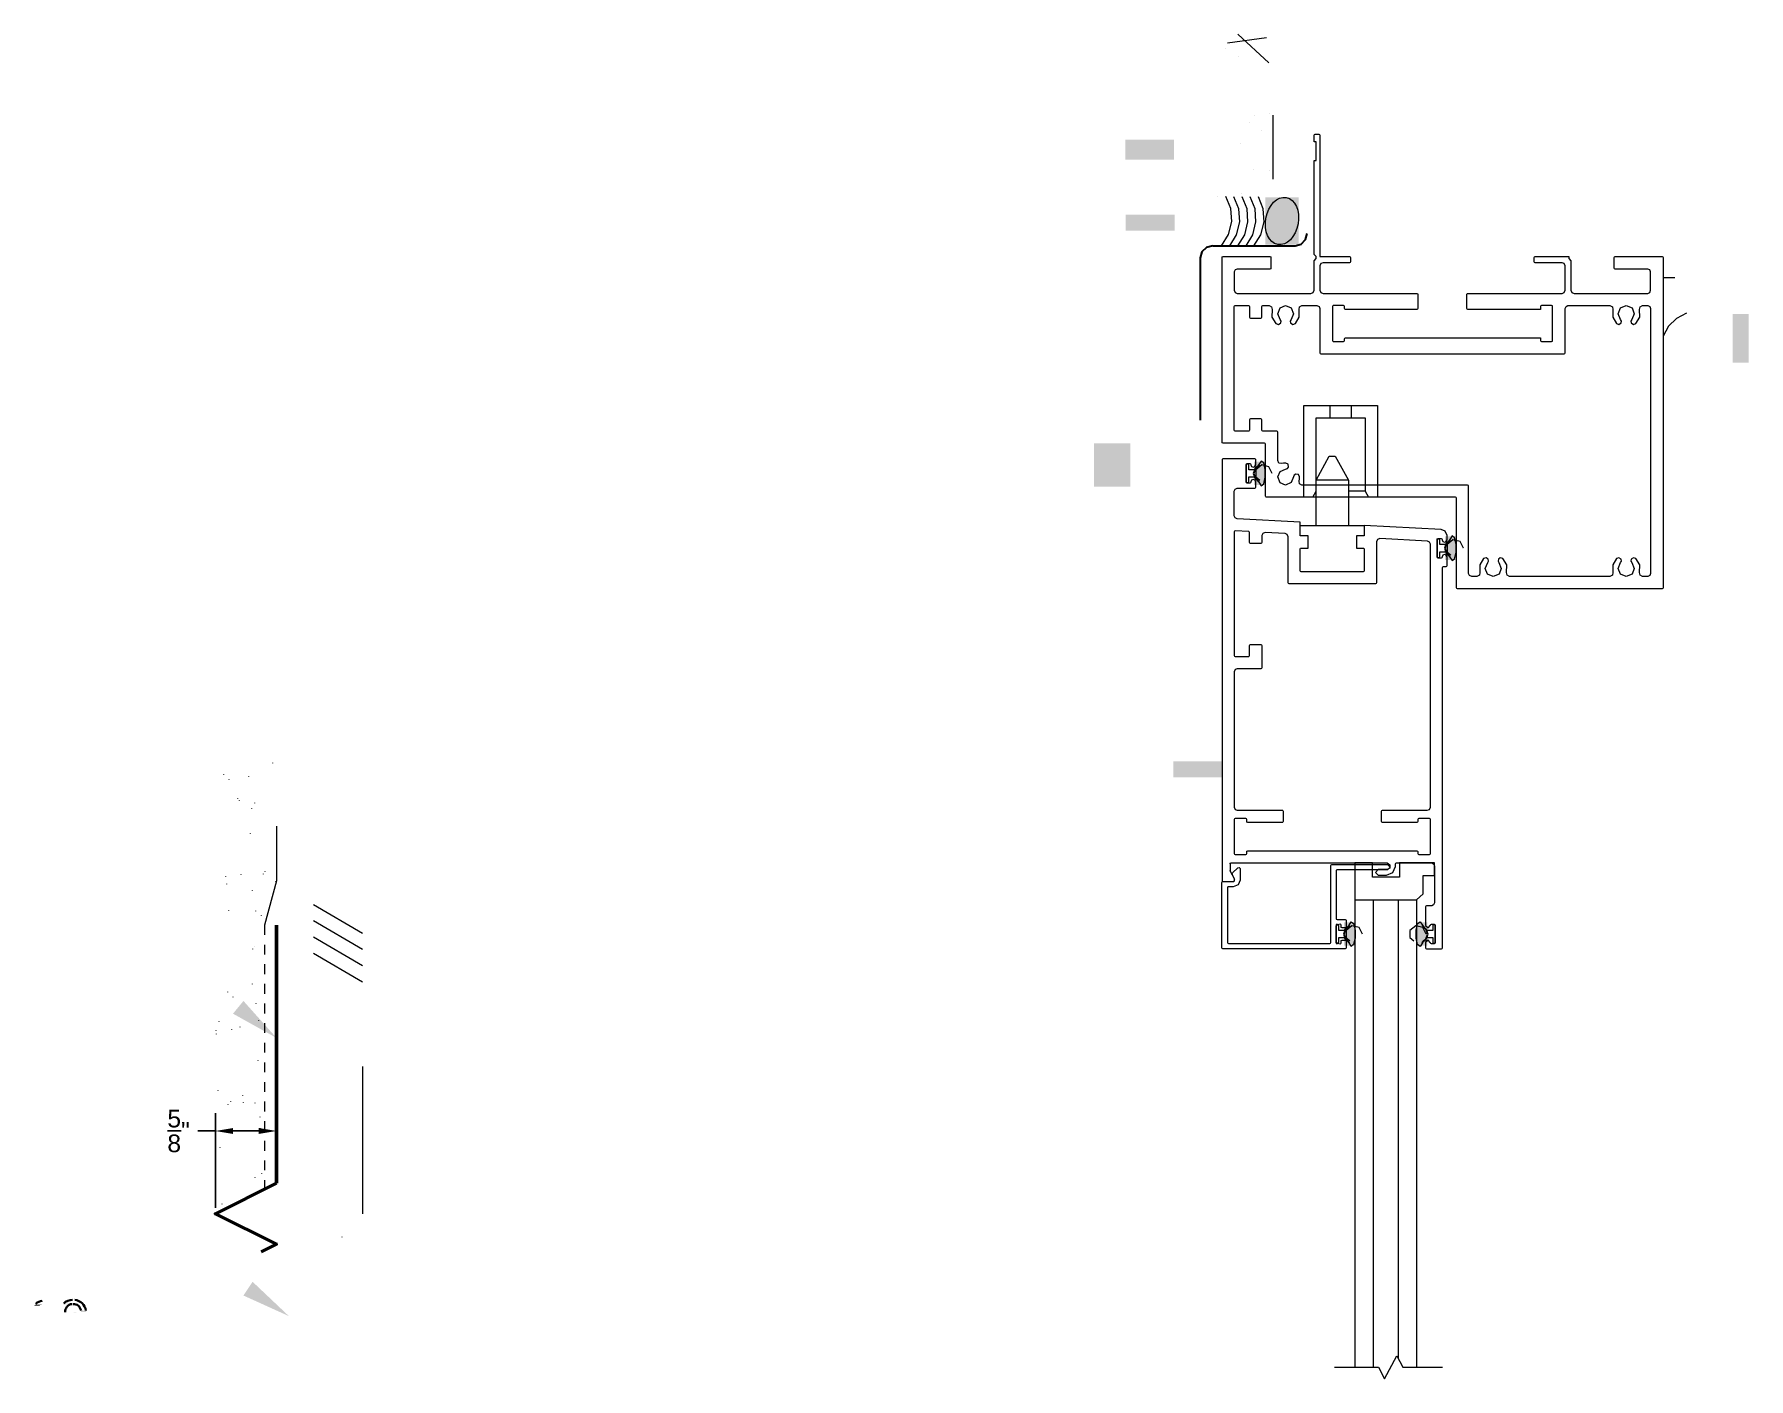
# Model space of a CAD drawing. Header units: inches. Extents: x -232 to -144.6, y 154.9 to 200.7.
# Drawn here: x -162.1 to -144.61, y 176.61 to 190.31 of the extents above; entities that cross this region are included whole.
import ezdxf

# ---------------------------------------------------------------- set-up
doc = ezdxf.new("R2010")
doc.units = ezdxf.units.IN
doc.header["$MEASUREMENT"] = 0
doc.linetypes.add('PDF_IMPORT', pattern=[1, 0.8, -0.2])
for name, color, linetype in [('PDF4_Geometry', 7, 'Continuous'), ('PDF4_Solid Fills', 7, 'Continuous'), ('PDF6_Geometry', 7, 'Continuous'), ('PDF6_Solid Fills', 7, 'Continuous')]:
    doc.layers.add(name, color=color, linetype=linetype)
doc.styles.get("Standard").update_dxf_attribs({"font": 'arial.ttf'})
doc.dimstyles.get("Standard").update_dxf_attribs({"dimtxt": 0.18, "dimasz": 0.18, "dimexe": 0.18, "dimexo": 0.0625, "dimgap": 0.09, "dimtad": 0, "dimtih": 1, "dimtoh": 1, "dimdec": 4, "dimzin": 0, "dimdsep": 46, "dimlunit": 4, "dimtxsty": 'Standard', "dimcen": 0.09, "dimadec": 0, "dimazin": 0, "dimtfac": 1, "dimtdec": 4, "dimtofl": 0, "dimtmove": 0, "dimatfit": 3, "dimfxl": 0, "dimtolj": 1, "dimtzin": 0, "dimarcsym": 0})

msp = doc.modelspace()

# ---------------------------------------------------------------- blocks, each defined once
blk = doc.blocks.new('*D6')
at = {"color": 0, "lineweight": -2}
for p, q in [((-160.253, 178.351), (-160.253, 179.313)), ((-159.63, 178.665), (-159.63, 179.313)), ((-160.253, 179.133), (-160.433, 179.133)), ((-159.81, 179.133), (-160.073, 179.133))]:
    blk.add_line(p, q, dxfattribs=at)
at = {"color": 0}
for points in [[(-160.073, 179.163), (-160.073, 179.103), (-160.253, 179.133)], [(-159.81, 179.163), (-159.81, 179.103), (-159.63, 179.133)]]:
    blk.add_solid(points, dxfattribs=at)
at = {"layer": 'Defpoints', "color": 0}
for p in [(-160.253, 179.133), (-159.63, 178.602), (-160.253, 178.289)]:
    blk.add_point(p, dxfattribs=at)
at = {"color": 0, "insert": (-160.628, 179.133), "char_height": 0.18, "attachment_point": 5}
blk.add_mtext('\\A1;{\\H1x;\\S5/8;}"', dxfattribs=at)

# ---------------------------------------------------------------- dimensions: what is measured, and where the dimension line sits
dim = msp.add_linear_dim(base=(-160.25322, 179.13299), p1=(-159.62988, 178.60217), p2=(-160.25322, 178.28883), dimstyle='Standard')
dim.commit()
dim.dimension.update_dxf_attribs({"geometry": '*D6', "text_midpoint": (-160.62764, 179.13299)})

# ---------------------------------------------------------------- hatches: boundary and pattern name
at = {"layer": 'PDF4_Solid Fills'}
msp.add_hatch(color=256, dxfattribs=at).paths.add_polyline_path([(-162.09322, 177.36217), (-162.09988, 177.35217), (-162.04655, 177.35217), (-162.03988, 177.35883), (-162.02988, 177.35883), (-162.01655, 177.36217)])
h = msp.add_hatch(color=256, dxfattribs=at)
h.paths.add_polyline_path([(-161.70655, 177.41217), (-161.70988, 177.41217)], flags=0)
h.paths.add_polyline_path([(-161.79988, 177.3755), (-161.80655, 177.3655), (-161.70655, 177.36883)], flags=0)
h.paths.add_polyline_path([(-161.62322, 177.30217), (-161.62322, 177.28883), (-161.78655, 177.28217), (-161.56988, 177.28883), (-161.57322, 177.30217)], flags=0)
h.paths.add_polyline_path([(-161.68655, 177.41217), (-161.69655, 177.41217)], flags=0)
at = {"layer": 'PDF6_Solid Fills'}
for points in [[(-150.97062, 189.24078), (-150.97062, 189.03745), (-150.47395, 189.03745), (-150.47395, 189.24078)], [(-149.54395, 188.65078), (-149.54395, 188.17078), (-149.20395, 188.17078), (-149.20395, 188.65078)], [(-150.96728, 188.47411), (-150.96728, 188.31078), (-150.46728, 188.31078), (-150.46728, 188.47411)], [(-144.77728, 187.46411), (-144.77728, 186.96745), (-144.61395, 186.96745), (-144.61395, 187.46411)], [(-151.29062, 186.14411), (-151.29062, 185.70078), (-150.92062, 185.70078), (-150.92062, 186.14411)], [(-149.66062, 185.95745), (-149.66062, 185.71745), (-149.54728, 185.71745), (-149.54728, 185.95745)], [(-147.71062, 185.19411), (-147.71062, 184.95411), (-147.60062, 184.95411), (-147.60062, 185.19411)], [(-150.48395, 182.90078), (-150.48395, 182.73745), (-149.98395, 182.73745), (-149.98395, 182.90078)], [(-148.74062, 181.26078), (-148.74062, 181.02078), (-148.63062, 181.02078), (-148.63062, 181.26078)], [(-148.00395, 181.26078), (-148.00395, 181.02078), (-147.89062, 181.02078), (-147.89062, 181.26078)]]:
    msp.add_hatch(color=256, dxfattribs=at).paths.add_polyline_path(points)

# ---------------------------------------------------------------- linework, layer by layer
at = {"layer": 'PDF4_Geometry', "lineweight": 9}
for points in [[(-160.16655, 182.7655), (-160.16655, 182.76883)], [(-159.91322, 182.74217), (-159.91322, 182.7455)], [(-159.66655, 182.88217), (-159.66655, 182.8855)], [(-160.11322, 182.7155), (-160.11322, 182.71883)], [(-160.02322, 182.51883), (-160.02322, 182.52217)], [(-160.00655, 182.50217), (-160.00655, 182.5055)], [(-159.87988, 182.42217), (-159.87988, 182.4255)], [(-159.84988, 182.4755), (-159.84988, 182.47883)], [(-159.89322, 182.1655), (-159.89322, 182.16883)], [(-160.14655, 181.7255), (-160.14655, 181.72883)], [(-159.98988, 181.7455), (-159.98988, 181.74883)], [(-159.76322, 181.75217), (-159.76322, 181.7555)], [(-159.74655, 181.77883), (-159.74655, 181.78217)], [(-160.13655, 181.64883), (-160.13655, 181.65217)], [(-159.87322, 181.5855), (-159.87322, 181.58883)], [(-159.63655, 181.67217), (-159.63655, 181.6755)], [(-160.11655, 181.37883), (-160.11655, 181.38217)], [(-159.83988, 181.3755), (-159.83988, 181.37883)], [(-158.75322, 181.1455), (-159.25322, 181.43883)], [(-159.78322, 181.3255), (-159.78322, 181.32883)], [(-158.75322, 180.98217), (-159.25322, 181.2755)], [(-159.86988, 180.9855), (-159.86988, 180.98883)], [(-159.85322, 181.00883), (-159.85322, 181.01217)], [(-158.75322, 180.8155), (-159.25322, 181.10883)], [(-158.75322, 180.64883), (-159.25322, 180.94217)], [(-159.87322, 180.62883), (-159.87322, 180.63217)], [(-160.12655, 180.54883), (-160.12655, 180.55217)], [(-160.06988, 180.49883), (-160.06988, 180.50217)], [(-159.83655, 180.42883), (-159.83655, 180.43217)], [(-160.24322, 180.15883), (-160.24322, 180.16217)], [(-160.23988, 180.11883), (-160.23988, 180.12217)], [(-160.21322, 180.24883), (-160.21322, 180.25217)], [(-160.08655, 180.1655), (-160.08655, 180.16883)], [(-159.99988, 180.19217), (-159.99988, 180.1955)], [(-159.80988, 180.25883), (-159.80988, 180.26217)], [(-159.81655, 179.85217), (-159.81655, 179.8555)], [(-160.22322, 179.54217), (-160.22322, 179.5455)], [(-160.09655, 179.43217), (-160.09655, 179.4355)], [(-159.97322, 179.4955), (-159.97322, 179.49883)], [(-159.96655, 179.41883), (-159.96655, 179.42217)], [(-159.84655, 179.4155), (-159.84655, 179.41883)], [(-160.12322, 179.39883), (-160.12322, 179.40217)], [(-159.79655, 179.2755), (-159.79655, 179.27883)], [(-159.79655, 179.15883), (-159.79655, 179.16217)], [(-160.20322, 178.96217), (-160.20322, 178.9655)], [(-159.84655, 178.65883), (-159.84655, 178.66217)], [(-159.77988, 178.6955), (-159.77988, 178.69883)], [(-160.18322, 178.3855), (-160.18322, 178.38883)], [(-158.95988, 178.04883), (-158.95988, 178.05217)]]:
    msp.add_lwpolyline(points, dxfattribs=at)
at = {"layer": 'PDF4_Geometry', "lineweight": 15}
for points in [[(-159.62988, 182.24217), (-159.62988, 181.68217)], [(-159.62988, 181.68217), (-159.75322, 181.23217)], [(-158.75322, 179.78883), (-158.75322, 178.28883)]]:
    msp.add_lwpolyline(points, dxfattribs=at)
at = {"layer": 'PDF4_Geometry', "linetype": 'PDF_IMPORT', "lineweight": 15, "ltscale": 0.125}
msp.add_lwpolyline([(-159.75322, 181.23217), (-159.75322, 178.53883)], dxfattribs=at)
at = {"layer": 'PDF4_Geometry', "lineweight": 50}
for points in [[(-159.62988, 181.23217), (-159.62988, 178.60217)], [(-159.62988, 178.60217), (-160.25322, 178.28883), (-159.62988, 177.97883), (-159.78655, 177.90217)]]:
    msp.add_lwpolyline(points, dxfattribs=at)
at = {"layer": 'PDF4_Geometry', "lineweight": 35}
for points in [[(-162.01988, 177.40217), (-162.04466, 177.39511), (-162.06572, 177.39211), (-162.08322, 177.37217)], [(-161.70988, 177.41217), (-161.73949, 177.41117), (-161.7781, 177.39606), (-161.79988, 177.3755)], [(-161.78655, 177.2855), (-161.78777, 177.32533), (-161.75755, 177.3645), (-161.71655, 177.36883)], [(-161.70655, 177.36883), (-161.66255, 177.37106), (-161.63199, 177.34406), (-161.62322, 177.30217)], [(-161.57322, 177.30217), (-161.58294, 177.36317), (-161.62522, 177.40194), (-161.68655, 177.41217)]]:
    msp.add_open_spline(points, degree=3, dxfattribs=at)
at = {"layer": 'PDF4_Solid Fills', "lineweight": 35}
for points in [[(-159.96655, 180.45883), (-159.62988, 180.08217), (-160.07322, 180.32883)], [(-159.87322, 177.5955), (-159.50322, 177.2455), (-159.96655, 177.4555)]]:
    msp.add_solid(points, dxfattribs=at)
at = {"layer": 'PDF6_Geometry', "linetype": 'PDF_IMPORT', "lineweight": 9}
for points in [[(-149.93062, 190.22745), (-149.53062, 190.28078)], [(-149.82395, 190.31411), (-149.50728, 190.02411)]]:
    msp.add_lwpolyline(points, dxfattribs=at)
at = {"layer": 'PDF6_Geometry', "lineweight": 9}
for points in [[(-149.94728, 190.16745), (-149.94728, 190.16745)], [(-149.82062, 190.08411), (-149.82062, 190.08411)], [(-149.70728, 189.41411), (-149.70728, 189.41411)], [(-149.65395, 189.48745), (-149.65395, 189.48745)], [(-149.49728, 189.50745), (-149.49728, 189.50745)], [(-149.46728, 189.49078), (-149.46728, 188.83745)], [(-149.79395, 189.20078), (-149.79395, 189.20078)], [(-149.58062, 189.33411), (-149.58062, 189.33411)], [(-149.66728, 188.94078), (-149.66728, 188.94078)], [(-149.49728, 188.92745), (-149.49728, 188.92745)], [(-149.78395, 188.69411), (-149.78395, 188.69411)], [(-150.02728, 188.66411), (-150.02728, 188.66411)], [(-150.02728, 188.66411), (-150.02728, 188.66411)], [(-149.99062, 188.15745), (-149.92062, 188.27411), (-149.88728, 188.40411), (-149.89728, 188.53745), (-149.94728, 188.66078)], [(-149.90728, 188.15745), (-149.83728, 188.27078), (-149.80395, 188.40078), (-149.81395, 188.53411), (-149.86395, 188.65745)], [(-149.82395, 188.15745), (-149.75395, 188.27078), (-149.72395, 188.40078), (-149.73062, 188.53411), (-149.78062, 188.65745)], [(-149.74062, 188.15745), (-149.67062, 188.27078), (-149.64062, 188.40078), (-149.64728, 188.53411), (-149.69728, 188.65745)], [(-149.66062, 188.15745), (-149.59062, 188.27078), (-149.55728, 188.40078), (-149.56728, 188.53411), (-149.61395, 188.65745)], [(-145.36728, 187.83078), (-145.48728, 187.83078)], [(-145.24728, 187.47078), (-145.35062, 187.41745), (-145.43062, 187.33745), (-145.48728, 187.23745)], [(-149.47395, 185.83745), (-149.50728, 185.90411), (-149.58062, 185.92411), (-149.64062, 185.87411), (-149.64062, 185.80078), (-149.60062, 185.76745)], [(-147.52395, 185.07411), (-147.55728, 185.14411), (-147.63062, 185.16078), (-147.69062, 185.11411), (-147.69062, 185.03745), (-147.65062, 185.00411)], [(-147.52395, 185.07411), (-147.52395, 185.07411)], [(-148.55395, 181.14078), (-148.58728, 181.20745), (-148.66062, 181.22411), (-148.72062, 181.17745), (-148.72062, 181.10411), (-148.68062, 181.07078)], [(-147.90395, 181.14078), (-147.93728, 181.20745), (-148.01062, 181.22411), (-148.07062, 181.17745), (-148.07062, 181.10411), (-148.03062, 181.07078)]]:
    msp.add_lwpolyline(points, dxfattribs=at)
at = {"layer": 'PDF6_Geometry', "lineweight": 18}
for points in [[(-149.04728, 187.70411), (-149.04728, 188.00411), (-149.02728, 188.02745), (-149.02728, 188.04745), (-149.04728, 188.06745), (-149.04728, 189.02745), (-149.02728, 189.02745), (-149.02728, 189.21745), (-149.04728, 189.21745), (-149.04728, 189.28745), (-149.04395, 189.29411), (-149.03728, 189.29745)], [(-149.03728, 189.29745), (-148.99728, 189.29745)], [(-148.99728, 189.29745), (-148.99062, 189.29411), (-148.98728, 189.28745)], [(-148.98728, 189.28745), (-148.98728, 188.04745), (-148.68395, 188.04745)], [(-149.98395, 188.03745), (-149.98395, 188.04411), (-149.97395, 188.04745)], [(-149.98395, 186.15411), (-149.98395, 188.03745)], [(-149.97395, 188.04745), (-149.49728, 188.04745)], [(-149.49728, 188.04745), (-149.48728, 188.04411), (-149.48728, 188.03745)], [(-149.48728, 188.03745), (-149.48728, 187.93078)], [(-148.68395, 187.98411), (-148.95395, 187.98411), (-148.97728, 187.97745), (-148.98728, 187.95411)], [(-148.68395, 188.04745), (-148.67728, 188.04411), (-148.67395, 188.03745)], [(-148.67395, 187.99411), (-148.67728, 187.98745), (-148.68395, 187.98411)], [(-148.67395, 188.03745), (-148.67395, 187.99411)], [(-146.80062, 188.03745), (-146.79728, 188.04411), (-146.79062, 188.04745)], [(-146.80062, 187.99411), (-146.80062, 188.03745)], [(-146.79062, 187.98411), (-146.79728, 187.98745), (-146.80062, 187.99411)], [(-146.79062, 188.04745), (-146.44728, 188.04745), (-146.44728, 188.02745), (-146.42728, 188.00411), (-146.42728, 187.70411)], [(-146.51728, 187.98411), (-146.79062, 187.98411)], [(-146.48728, 187.70411), (-146.48728, 187.95411), (-146.49728, 187.97745), (-146.51728, 187.98411)], [(-145.98728, 188.03745), (-145.98395, 188.04411), (-145.97728, 188.04745)], [(-145.98728, 187.93078), (-145.98728, 188.03745)], [(-145.97728, 188.04745), (-145.49728, 188.04745), (-145.49062, 188.04411), (-145.48728, 188.03745)], [(-145.48728, 188.03745), (-145.48728, 184.67078)], [(-149.49728, 187.92078), (-149.83062, 187.92078), (-149.85062, 187.91411), (-149.86062, 187.89078)], [(-149.86062, 187.89078), (-149.86062, 187.70411), (-149.85062, 187.68078), (-149.83062, 187.67078)], [(-149.48728, 187.93078), (-149.48728, 187.92411), (-149.49728, 187.92078)], [(-148.98728, 187.95411), (-148.98728, 187.70411), (-148.97728, 187.68078), (-148.95395, 187.67078)], [(-145.64395, 187.92078), (-145.97728, 187.92078), (-145.98395, 187.92411), (-145.98728, 187.93078)], [(-145.61395, 187.70411), (-145.61395, 187.89078), (-145.62395, 187.91411), (-145.64395, 187.92078)], [(-149.83062, 187.67078), (-149.08062, 187.67078), (-149.05728, 187.68078), (-149.04728, 187.70411)], [(-148.95395, 187.67078), (-147.99728, 187.67078)], [(-147.99728, 187.67078), (-147.99062, 187.67078), (-147.98728, 187.66078)], [(-147.98728, 187.66078), (-147.98728, 187.51745)], [(-147.48728, 187.66078), (-147.48395, 187.67078), (-147.47728, 187.67078)], [(-147.48728, 187.51745), (-147.48728, 187.66078)], [(-147.47728, 187.67078), (-146.51728, 187.67078)], [(-146.51728, 187.67078), (-146.49728, 187.68078), (-146.48728, 187.70411)], [(-146.42728, 187.70411), (-146.41728, 187.68078), (-146.39395, 187.67078)], [(-146.39395, 187.67078), (-145.64395, 187.67078), (-145.62395, 187.68078), (-145.61395, 187.70411)], [(-149.86062, 187.53745), (-149.85728, 187.54411), (-149.85062, 187.54745)], [(-149.86062, 186.27745), (-149.86062, 187.53745)], [(-149.85062, 187.54745), (-149.71395, 187.54745)], [(-149.71395, 187.54745), (-149.70728, 187.54411), (-149.70395, 187.53745)], [(-149.70395, 187.53745), (-149.70395, 187.43078)], [(-149.58062, 187.53745), (-149.57728, 187.54411), (-149.57062, 187.54745)], [(-149.58062, 187.43078), (-149.58062, 187.53745)], [(-149.57062, 187.54745), (-149.50395, 187.54745)], [(-149.50395, 187.54745), (-149.48062, 187.53411), (-149.47395, 187.50745), (-149.47728, 187.43078), (-149.43728, 187.36411), (-149.41062, 187.35411), (-149.38728, 187.37078), (-149.38395, 187.39078), (-149.39395, 187.40745), (-149.41728, 187.46411), (-149.39395, 187.52411), (-149.33728, 187.54745), (-149.28062, 187.52411), (-149.25728, 187.46411), (-149.28062, 187.40745), (-149.29062, 187.39078), (-149.28728, 187.37078), (-149.26395, 187.35411), (-149.23728, 187.36411), (-149.20062, 187.43078), (-149.20062, 187.50745), (-149.19728, 187.53411), (-149.17062, 187.54745), (-149.01728, 187.54745)], [(-149.01728, 187.54745), (-148.99395, 187.53745), (-148.98728, 187.51745)], [(-148.98728, 187.51745), (-148.98728, 187.06745)], [(-148.74728, 187.54745), (-148.85062, 187.54745), (-148.85728, 187.54411), (-148.86062, 187.53745)], [(-148.86062, 187.53745), (-148.86062, 187.19078)], [(-148.73728, 187.51745), (-148.73728, 187.53745), (-148.74062, 187.54411), (-148.74728, 187.54745)], [(-147.99728, 187.50745), (-148.39062, 187.50745), (-148.72728, 187.50745), (-148.73395, 187.51078), (-148.73728, 187.51745)], [(-147.98728, 187.51745), (-147.99062, 187.51078), (-147.99728, 187.50745)], [(-147.47728, 187.50745), (-147.48395, 187.51078), (-147.48728, 187.51745)], [(-146.73728, 187.53745), (-146.73728, 187.50745), (-147.47728, 187.50745)], [(-146.62395, 187.54745), (-146.72728, 187.54745), (-146.73395, 187.54411), (-146.73728, 187.53745)], [(-146.61395, 187.53745), (-146.61395, 187.54411), (-146.62395, 187.54745)], [(-146.61395, 187.19078), (-146.61395, 187.53745)], [(-146.48728, 187.51745), (-146.47728, 187.53745), (-146.45728, 187.54745)], [(-146.48728, 187.06745), (-146.48728, 187.51745)], [(-146.45728, 187.54745), (-146.03062, 187.54745)], [(-146.03062, 187.54745), (-146.00395, 187.53411), (-146.00062, 187.50745), (-146.00062, 187.43078), (-145.96395, 187.36411), (-145.93728, 187.35411), (-145.91395, 187.37078), (-145.91062, 187.39078), (-145.92062, 187.40745), (-145.94395, 187.46411), (-145.92062, 187.52411), (-145.86395, 187.54745), (-145.80395, 187.52411), (-145.78062, 187.46411), (-145.80728, 187.40745), (-145.81728, 187.39078), (-145.81395, 187.37078), (-145.79062, 187.35411), (-145.76395, 187.36411), (-145.72395, 187.43078), (-145.72728, 187.50745), (-145.72062, 187.53411), (-145.69728, 187.54745), (-145.64395, 187.54745)], [(-145.64395, 187.54745), (-145.62395, 187.53745), (-145.61395, 187.51745)], [(-145.61395, 187.51745), (-145.61395, 184.81745)], [(-149.70395, 187.43078), (-149.70062, 187.42411), (-149.69395, 187.42078)], [(-149.69395, 187.42078), (-149.59062, 187.42078), (-149.58395, 187.42411), (-149.58062, 187.43078)], [(-148.86062, 187.19078), (-148.85728, 187.18411), (-148.85062, 187.18078)], [(-148.85062, 187.18078), (-148.74728, 187.18078), (-148.74062, 187.18411), (-148.73728, 187.19078)], [(-148.73728, 187.19078), (-148.73728, 187.21078), (-148.73395, 187.21745), (-148.72728, 187.22078)], [(-148.72728, 187.22078), (-146.73728, 187.22078), (-146.73728, 187.19078)], [(-146.73728, 187.19078), (-146.73395, 187.18411), (-146.72728, 187.18078)], [(-146.72728, 187.18078), (-146.62395, 187.18078), (-146.61395, 187.18411), (-146.61395, 187.19078)], [(-148.98728, 187.06745), (-148.98395, 187.06078), (-148.97728, 187.05745)], [(-148.97728, 187.05745), (-146.49728, 187.05745), (-146.49062, 187.06078), (-146.48728, 187.06745)], [(-149.02728, 185.59411), (-149.15062, 185.59411), (-149.15062, 186.53078), (-148.40062, 186.53078), (-148.40062, 185.59411), (-148.69728, 185.59411)], [(-149.06062, 185.59411), (-149.02728, 185.65745), (-149.02728, 186.40411), (-148.52728, 186.40411), (-148.52728, 185.65745), (-148.49062, 185.59411)], [(-148.88728, 186.53078), (-148.88728, 186.40411)], [(-148.66728, 186.53078), (-148.66728, 186.40411)], [(-149.85062, 186.26745), (-149.85728, 186.27078), (-149.86062, 186.27745)], [(-149.71395, 186.26745), (-149.85062, 186.26745)], [(-149.70395, 186.27745), (-149.70728, 186.27078), (-149.71395, 186.26745)], [(-149.59062, 186.39411), (-149.69395, 186.39411), (-149.70062, 186.39078), (-149.70395, 186.38411)], [(-149.70395, 186.38411), (-149.70395, 186.27745)], [(-149.58062, 186.38411), (-149.58395, 186.39078), (-149.59062, 186.39411)], [(-149.58062, 186.27745), (-149.58062, 186.38411)], [(-149.57062, 186.26745), (-149.57728, 186.27078), (-149.58062, 186.27745)], [(-149.42728, 186.26745), (-149.57062, 186.26745)], [(-149.41728, 186.25745), (-149.42062, 186.26411), (-149.42728, 186.26745)], [(-149.41728, 185.96745), (-149.41728, 186.25745)], [(-149.97395, 186.14411), (-149.98395, 186.14745), (-149.98395, 186.15411)], [(-149.55395, 186.14411), (-149.97395, 186.14411)], [(-149.54395, 186.13411), (-149.54728, 186.14078), (-149.55395, 186.14411)], [(-149.54395, 185.60411), (-149.54395, 186.13411)], [(-149.97395, 185.98745), (-149.98395, 185.98411), (-149.98395, 185.97745)], [(-149.98395, 185.97745), (-149.98395, 181.68745)], [(-149.65062, 185.98745), (-149.97395, 185.98745)], [(-149.74062, 185.92745), (-149.73728, 185.93411), (-149.73062, 185.93745)], [(-149.72395, 185.93078), (-149.73062, 185.93078), (-149.73728, 185.92745), (-149.74062, 185.92078)], [(-149.74062, 185.74745), (-149.74062, 185.92745)], [(-149.74062, 185.92078), (-149.74062, 185.75411), (-149.73728, 185.74745), (-149.73062, 185.74411)], [(-149.73062, 185.93745), (-149.70062, 185.93745)], [(-149.66395, 185.87411), (-149.71395, 185.87411), (-149.71395, 185.92078), (-149.71728, 185.92745), (-149.72395, 185.93078)], [(-149.70062, 185.93745), (-149.69395, 185.93411), (-149.69062, 185.92745)], [(-149.69062, 185.92745), (-149.69062, 185.92411)], [(-149.69062, 185.92411), (-149.68395, 185.90745), (-149.66728, 185.90078), (-149.65062, 185.90745), (-149.64062, 185.92411)], [(-149.61062, 185.92745), (-149.62728, 185.90745), (-149.64728, 185.89078), (-149.66728, 185.83745), (-149.64728, 185.78411)], [(-149.66728, 185.90078), (-149.66728, 185.90078)], [(-149.66395, 185.87411), (-149.66062, 185.87745), (-149.65395, 185.88078)], [(-149.60728, 185.92411), (-149.62395, 185.90411), (-149.64395, 185.88745), (-149.66062, 185.83745), (-149.64395, 185.78745)], [(-149.64062, 185.97745), (-149.64395, 185.98411), (-149.65062, 185.98745)], [(-149.64728, 185.78411), (-149.63062, 185.76745), (-149.61062, 185.74745), (-149.58728, 185.71078), (-149.56062, 185.73078), (-149.54728, 185.79745), (-149.54728, 185.87745), (-149.56062, 185.94411), (-149.58728, 185.96078), (-149.61062, 185.92745)], [(-149.64062, 185.92411), (-149.64062, 185.97745)], [(-149.17062, 185.71745), (-149.19728, 185.73078), (-149.20062, 185.75745), (-149.19728, 185.78078), (-149.19395, 185.80078), (-149.20728, 185.82745), (-149.23395, 185.83078), (-149.25062, 185.82078), (-149.25728, 185.80078), (-149.28062, 185.74411), (-149.33728, 185.71745), (-149.39395, 185.74078), (-149.41728, 185.80078), (-149.39395, 185.85745), (-149.33728, 185.88078), (-149.31728, 185.88745), (-149.30728, 185.90078), (-149.31062, 185.93078), (-149.33395, 185.94078), (-149.35728, 185.94078), (-149.37728, 185.93745), (-149.40728, 185.94078), (-149.41728, 185.96745)], [(-148.69728, 185.76745), (-149.02728, 185.76745), (-148.89395, 186.01411), (-148.83062, 186.01411), (-148.69728, 185.76745), (-148.69728, 185.30745)], [(-149.73062, 185.73745), (-149.73728, 185.74078), (-149.74062, 185.74745)], [(-149.73062, 185.74411), (-149.72395, 185.74411)], [(-149.70062, 185.73745), (-149.73062, 185.73745)], [(-149.72395, 185.74411), (-149.71728, 185.74745), (-149.71395, 185.75411)], [(-149.71395, 185.75411), (-149.71395, 185.80078), (-149.66395, 185.80078)], [(-149.69062, 185.74745), (-149.69395, 185.74078), (-149.70062, 185.73745)], [(-149.64062, 185.75078), (-149.64728, 185.76745), (-149.66728, 185.77411), (-149.68395, 185.76745), (-149.69062, 185.75078)], [(-149.69062, 185.75078), (-149.69062, 185.74745)], [(-149.66728, 185.77411), (-149.66728, 185.77411)], [(-149.65395, 185.79411), (-149.66062, 185.79745), (-149.66395, 185.80078)], [(-149.60728, 185.75078), (-149.62395, 185.77078), (-149.64395, 185.78745)], [(-149.64062, 185.69745), (-149.64062, 185.75078)], [(-147.48062, 185.71745), (-149.15062, 185.71745), (-149.17062, 185.71745)], [(-149.02728, 185.30745), (-149.02728, 185.76745)], [(-147.47062, 185.70745), (-147.47062, 185.71411), (-147.48062, 185.71745)], [(-147.47062, 184.81745), (-147.47062, 185.70745)], [(-149.86062, 185.65745), (-149.85062, 185.67745), (-149.83062, 185.68745)], [(-149.86062, 185.40411), (-149.86062, 185.65745)], [(-149.83062, 185.68745), (-149.65062, 185.68745)], [(-149.65062, 185.68745), (-149.64395, 185.69078), (-149.64062, 185.69745)], [(-149.53395, 185.59411), (-149.54062, 185.59745), (-149.54395, 185.60411)], [(-147.60395, 185.59411), (-149.02728, 185.59411), (-149.53395, 185.59411)], [(-148.52728, 185.65745), (-148.69728, 185.65745)], [(-147.59395, 185.58411), (-147.59728, 185.59078), (-147.60395, 185.59411)], [(-147.59395, 184.67078), (-147.59395, 185.58411)], [(-149.83062, 185.37411), (-149.85062, 185.38411), (-149.86062, 185.40411)], [(-149.17728, 185.07411), (-149.10728, 185.07411), (-149.10728, 185.20078), (-149.18728, 185.20078), (-149.18728, 185.34078), (-149.83062, 185.37411)], [(-149.85062, 185.25078), (-149.85728, 185.24745), (-149.86062, 185.24078)], [(-149.86062, 185.24078), (-149.86062, 183.98078)], [(-149.71395, 185.24411), (-149.85062, 185.25078)], [(-149.70395, 185.23411), (-149.70728, 185.24078), (-149.71395, 185.24411)], [(-149.70395, 185.13411), (-149.70395, 185.23411)], [(-149.54728, 185.23411), (-149.57062, 185.22411), (-149.58062, 185.20411)], [(-149.58062, 185.20411), (-149.58062, 185.13411)], [(-149.34062, 185.22411), (-149.54728, 185.23411)], [(-149.31062, 185.19078), (-149.32062, 185.21411), (-149.34062, 185.22411)], [(-149.31062, 184.72078), (-149.31062, 185.19078)], [(-149.18728, 185.21078), (-149.18728, 185.30745), (-148.53728, 185.30745), (-148.53728, 185.24411)], [(-147.75062, 185.26411), (-148.53728, 185.30745), (-148.53728, 185.20078), (-148.61395, 185.20078), (-148.61395, 185.07411), (-148.54728, 185.07411)], [(-147.69062, 185.20411), (-147.71062, 185.24745), (-147.75062, 185.26411)], [(-147.70062, 185.02078), (-147.68062, 185.00411), (-147.66062, 184.98411), (-147.63728, 184.95078), (-147.61395, 184.96745), (-147.59728, 185.03411), (-147.59728, 185.11745), (-147.61395, 185.18078), (-147.63728, 185.20078), (-147.66062, 185.16411)], [(-147.69062, 185.16078), (-147.69062, 185.20411)], [(-149.59062, 185.12411), (-149.69395, 185.12411), (-149.70062, 185.12745), (-149.70395, 185.13411)], [(-149.58062, 185.13411), (-149.58395, 185.12745), (-149.59062, 185.12411)], [(-149.18728, 185.06411), (-149.18395, 185.07411), (-149.17728, 185.07411)], [(-149.18728, 184.84411), (-149.18728, 185.06411)], [(-148.54728, 185.07411), (-148.54062, 185.07411), (-148.53728, 185.06411)], [(-148.53728, 185.06411), (-148.53728, 184.84411)], [(-148.37728, 185.17411), (-148.40062, 185.16411), (-148.41062, 185.14078)], [(-148.41062, 185.14078), (-148.41062, 184.72078)], [(-147.89062, 185.14745), (-148.37728, 185.17411)], [(-147.86062, 185.11745), (-147.87062, 185.13745), (-147.89062, 185.14745)], [(-147.86062, 182.43411), (-147.86062, 185.11745)], [(-147.79062, 185.16411), (-147.79062, 185.17078), (-147.78062, 185.17411)], [(-147.77395, 185.16745), (-147.78062, 185.16745), (-147.78728, 185.16411), (-147.79062, 185.15745)], [(-147.79062, 184.98411), (-147.79062, 185.16411)], [(-147.79062, 185.15745), (-147.79062, 184.99078), (-147.78728, 184.98411), (-147.78062, 184.98078)], [(-147.78062, 185.17411), (-147.75062, 185.17411)], [(-147.71395, 185.11078), (-147.76395, 185.11078), (-147.76395, 185.15745), (-147.76728, 185.16411), (-147.77395, 185.16745)], [(-147.76395, 184.99078), (-147.76395, 185.03745), (-147.71395, 185.03745)], [(-147.75062, 185.17411), (-147.74395, 185.17078), (-147.74062, 185.16411)], [(-147.74062, 185.16411), (-147.74062, 185.16078)], [(-147.74062, 185.16078), (-147.73395, 185.14411), (-147.71728, 185.13745), (-147.70062, 185.14411), (-147.69062, 185.16078)], [(-147.69062, 184.98745), (-147.70062, 185.00411), (-147.71728, 185.01078), (-147.73395, 185.00411), (-147.74062, 184.98745)], [(-147.66062, 185.16411), (-147.67728, 185.14411), (-147.70062, 185.12745), (-147.71728, 185.07411), (-147.70062, 185.02078)], [(-147.71728, 185.13745), (-147.71728, 185.13745)], [(-147.71728, 185.01078), (-147.71728, 185.01078)], [(-147.71395, 185.11078), (-147.71062, 185.11411), (-147.70728, 185.11745)], [(-147.70728, 185.03078), (-147.71062, 185.03745), (-147.71395, 185.03745)], [(-147.65728, 185.16411), (-147.67395, 185.14078), (-147.69728, 185.12411), (-147.71062, 185.07411), (-147.69728, 185.02411)], [(-147.65728, 184.98745), (-147.67395, 185.00745), (-147.69728, 185.02411)], [(-149.17728, 184.83411), (-149.18395, 184.83745), (-149.18728, 184.84411)], [(-148.54728, 184.83411), (-149.17728, 184.83411)], [(-148.53728, 184.84411), (-148.54062, 184.83745), (-148.54728, 184.83411)], [(-147.78062, 184.97411), (-147.78728, 184.97745), (-147.79062, 184.98411)], [(-147.78062, 184.98078), (-147.77395, 184.98078)], [(-147.75062, 184.97411), (-147.78062, 184.97411)], [(-147.77395, 184.98078), (-147.76728, 184.98411), (-147.76395, 184.99078)], [(-147.74062, 184.98411), (-147.74395, 184.97745), (-147.75062, 184.97411)], [(-147.74062, 184.98745), (-147.74062, 184.98411)], [(-147.73728, 184.87745), (-147.73395, 184.88411), (-147.72728, 184.88745)], [(-147.73728, 181.00078), (-147.73728, 184.87745)], [(-147.72728, 184.88745), (-147.70062, 184.88745)], [(-147.70062, 184.88745), (-147.69395, 184.89078), (-147.69062, 184.89745)], [(-147.69062, 184.89745), (-147.69062, 184.98745)], [(-147.27062, 184.96411), (-147.29062, 184.97745), (-147.31728, 184.97078), (-147.35728, 184.90411), (-147.35728, 184.82745), (-147.36062, 184.80078), (-147.38728, 184.78745)], [(-147.05395, 184.78745), (-147.07728, 184.80078), (-147.08395, 184.82745), (-147.08062, 184.90411), (-147.12062, 184.97078), (-147.14728, 184.97745), (-147.16728, 184.96411), (-147.17062, 184.94411), (-147.16395, 184.92745), (-147.13728, 184.86745), (-147.16062, 184.81078), (-147.22062, 184.78745), (-147.27728, 184.81078), (-147.30062, 184.86745), (-147.27395, 184.92745), (-147.26728, 184.94411), (-147.27062, 184.96411)], [(-145.69728, 184.78745), (-145.72062, 184.80078), (-145.72728, 184.82745), (-145.72395, 184.90411), (-145.76395, 184.97078), (-145.79062, 184.97745), (-145.81395, 184.96411), (-145.81728, 184.94411), (-145.80728, 184.92745), (-145.78062, 184.86745), (-145.80395, 184.81078), (-145.86395, 184.78745), (-145.92062, 184.81078), (-145.94395, 184.86745), (-145.92062, 184.92745), (-145.91062, 184.94411), (-145.91395, 184.96411), (-145.93728, 184.97745), (-145.96395, 184.97078), (-146.00062, 184.90411), (-146.00062, 184.82745), (-146.00395, 184.80078), (-146.03062, 184.78745), (-147.05395, 184.78745)], [(-149.30062, 184.71078), (-149.30728, 184.71411), (-149.31062, 184.72078)], [(-148.42062, 184.71078), (-149.30062, 184.71078)], [(-148.41062, 184.72078), (-148.41395, 184.71411), (-148.42062, 184.71078)], [(-147.58395, 184.66078), (-147.59062, 184.66411), (-147.59395, 184.67078)], [(-145.49728, 184.66078), (-147.58395, 184.66078)], [(-147.43728, 184.78745), (-147.46062, 184.79745), (-147.47062, 184.81745)], [(-147.38728, 184.78745), (-147.43728, 184.78745)], [(-145.64395, 184.78745), (-145.69728, 184.78745)], [(-145.61395, 184.81745), (-145.62395, 184.79745), (-145.64395, 184.78745)], [(-145.48728, 184.67078), (-145.49062, 184.66411), (-145.49728, 184.66078)], [(-149.86062, 183.98078), (-149.85728, 183.97411), (-149.85062, 183.97078)], [(-149.85062, 183.97078), (-149.71395, 183.97078)], [(-149.71395, 183.97078), (-149.70728, 183.97411), (-149.70395, 183.98078)], [(-149.70395, 183.98078), (-149.70395, 184.08411), (-149.70062, 184.09078), (-149.69395, 184.09411)], [(-149.69395, 184.09411), (-149.59062, 184.09411), (-149.58395, 184.09078), (-149.58062, 184.08411)], [(-149.58062, 184.08411), (-149.58062, 183.85411), (-149.58395, 183.84745), (-149.59062, 183.84411)], [(-149.83062, 183.84411), (-149.85062, 183.83745), (-149.86062, 183.81411)], [(-149.86062, 183.81411), (-149.86062, 182.43411)], [(-149.59062, 183.84411), (-149.83062, 183.84411)], [(-149.86062, 182.43411), (-149.85062, 182.41078), (-149.83062, 182.40411)], [(-149.83062, 182.40411), (-149.37062, 182.40411)], [(-149.37062, 182.40411), (-149.36395, 182.40078), (-149.36062, 182.39411)], [(-149.36062, 182.39411), (-149.36062, 182.28745)], [(-148.36062, 182.28745), (-148.36062, 182.39411), (-148.35728, 182.40078), (-148.35062, 182.40411)], [(-148.35062, 182.40411), (-147.89395, 182.40411)], [(-147.89395, 182.40411), (-147.87062, 182.41078), (-147.86062, 182.43411)], [(-149.85062, 182.31745), (-149.85728, 182.31411), (-149.86062, 182.30745)], [(-149.86062, 182.30745), (-149.86062, 181.96078)], [(-149.74395, 182.31745), (-149.85062, 182.31745)], [(-149.73395, 182.28745), (-149.73395, 182.30745), (-149.73728, 182.31411), (-149.74395, 182.31745)], [(-149.37062, 182.27745), (-149.72395, 182.27745), (-149.73395, 182.28078), (-149.73395, 182.28745)], [(-149.36062, 182.28745), (-149.36395, 182.28078), (-149.37062, 182.27745)], [(-147.99728, 182.27745), (-148.35062, 182.27745), (-148.35728, 182.28078), (-148.36062, 182.28745)], [(-147.98728, 182.30745), (-147.98728, 182.28745), (-147.99062, 182.28078), (-147.99728, 182.27745)], [(-147.97728, 182.31745), (-147.98395, 182.31411), (-147.98728, 182.30745)], [(-147.87062, 182.31745), (-147.97728, 182.31745)], [(-147.86062, 182.30745), (-147.86395, 182.31411), (-147.87062, 182.31745)], [(-147.86062, 181.96078), (-147.86062, 182.30745)], [(-149.90395, 181.85745), (-149.90395, 181.86411), (-149.89395, 181.86745)], [(-149.90395, 181.85745), (-149.90395, 181.78078), (-149.85728, 181.70078), (-149.88062, 181.74411)], [(-149.89395, 181.86745), (-148.30062, 181.86745)], [(-149.86062, 181.96078), (-149.85728, 181.95411), (-149.85062, 181.95078)], [(-149.85062, 181.95078), (-149.74395, 181.95078)], [(-149.74395, 181.95078), (-149.73728, 181.95411), (-149.73395, 181.96078)], [(-149.73395, 181.96078), (-149.73395, 181.98078), (-149.73395, 181.98745), (-149.72395, 181.99078)], [(-149.72395, 181.99078), (-147.99728, 181.99078)], [(-148.30062, 181.86745), (-148.27395, 181.84745), (-148.27395, 181.81411), (-148.30062, 181.79745)], [(-148.21728, 181.85745), (-148.21395, 181.86411), (-148.20728, 181.86745)], [(-148.21728, 181.83078), (-148.21728, 181.85745)], [(-148.20728, 181.86745), (-147.84728, 181.86745)], [(-147.99728, 181.99078), (-147.99062, 181.98745), (-147.98728, 181.98078)], [(-147.98728, 181.98078), (-147.98728, 181.96078), (-147.98395, 181.95411), (-147.97728, 181.95078)], [(-147.97728, 181.95078), (-147.87062, 181.95078)], [(-147.87062, 181.95078), (-147.86395, 181.95411), (-147.86062, 181.96078)], [(-147.84728, 181.86745), (-147.82728, 181.85745), (-147.81728, 181.83745)], [(-149.98395, 181.68745), (-149.98395, 181.68078), (-149.97395, 181.67745)], [(-149.97395, 181.67745), (-149.87062, 181.67745), (-149.85728, 181.68411), (-149.85728, 181.70078)], [(-149.90395, 181.78078), (-149.90395, 181.78745)], [(-149.88062, 181.74411), (-149.88395, 181.75411), (-149.88062, 181.76411), (-149.82395, 181.81745)], [(-149.80062, 181.69078), (-149.82062, 181.64411), (-149.87062, 181.62078)], [(-149.86728, 181.67745), (-149.85728, 181.68411), (-149.85728, 181.70078)], [(-149.82395, 181.81745), (-149.81062, 181.82078), (-149.80062, 181.80745)], [(-149.80062, 181.80745), (-149.80062, 181.69078)], [(-148.87728, 181.84078), (-148.87395, 181.84745), (-148.86728, 181.85078)], [(-148.87728, 181.05411), (-148.87728, 181.84078)], [(-148.86728, 181.85078), (-148.29728, 181.85078)], [(-148.81062, 181.79411), (-148.82062, 181.79078), (-148.82062, 181.78411)], [(-148.82062, 181.78411), (-148.82062, 181.30078)], [(-148.29728, 181.79411), (-148.81062, 181.79411)], [(-148.39395, 181.79745), (-148.42062, 181.76745), (-148.39395, 181.74078)], [(-148.30062, 181.79745), (-148.39395, 181.79745)], [(-148.39395, 181.74078), (-148.30728, 181.74078)], [(-148.30728, 181.74078), (-148.24395, 181.76745), (-148.21728, 181.83078)], [(-148.29728, 181.85078), (-148.27062, 181.82411), (-148.29728, 181.79411)], [(-147.81728, 181.83745), (-147.81728, 181.45745)], [(-149.98728, 181.00078), (-149.98728, 181.66745), (-149.98395, 181.67411), (-149.97728, 181.67745)], [(-149.97728, 181.67745), (-149.86728, 181.67745)], [(-149.92062, 181.62078), (-149.92728, 181.62078), (-149.93062, 181.61078)], [(-149.93062, 181.61078), (-149.93062, 181.05411)], [(-149.87062, 181.62078), (-149.92062, 181.62078)], [(-148.63062, 181.49078), (-148.63062, 176.72411)], [(-148.44395, 181.49078), (-148.44395, 176.72411)], [(-148.19062, 181.49078), (-148.19062, 176.82078)], [(-148.00395, 181.49078), (-148.00395, 176.72411)], [(-147.90062, 181.42745), (-147.90728, 181.42411), (-147.91062, 181.41745)], [(-147.91062, 181.41745), (-147.91062, 181.22745)], [(-147.84728, 181.42745), (-147.90062, 181.42745)], [(-147.81728, 181.45745), (-147.82728, 181.43745), (-147.84728, 181.42745)], [(-148.82062, 181.30078), (-148.82062, 181.29411), (-148.81062, 181.29078)], [(-148.81062, 181.24078), (-148.82062, 181.23745), (-148.82062, 181.23078)], [(-148.81062, 181.23411), (-148.82062, 181.23078), (-148.82062, 181.22411)], [(-148.82062, 181.05078), (-148.82062, 181.22411), (-148.82062, 181.05745), (-148.82062, 181.05078), (-148.81062, 181.04745)], [(-148.81062, 181.29078), (-148.73062, 181.29078)], [(-148.78062, 181.24078), (-148.81062, 181.23411), (-148.80395, 181.23411)], [(-148.74395, 181.17745), (-148.79395, 181.17745), (-148.79395, 181.22411), (-148.79728, 181.23078), (-148.80395, 181.23411)], [(-148.77062, 181.23078), (-148.77395, 181.23745), (-148.78062, 181.24078)], [(-148.77062, 181.21411), (-148.77062, 181.23078)], [(-148.76062, 181.20411), (-148.77062, 181.20745), (-148.77062, 181.21411)], [(-148.73062, 181.20411), (-148.76062, 181.20411)], [(-148.69062, 181.23078), (-148.71062, 181.21078), (-148.73062, 181.19411), (-148.74728, 181.14078), (-148.73062, 181.08745)], [(-148.74395, 181.17745), (-148.74062, 181.18078), (-148.73728, 181.18411)], [(-148.68728, 181.22745), (-148.70395, 181.20745), (-148.72728, 181.19078), (-148.74062, 181.14078), (-148.72728, 181.09078)], [(-148.73062, 181.29078), (-148.72395, 181.28745), (-148.72062, 181.28078)], [(-148.72062, 181.21411), (-148.72395, 181.20745), (-148.73062, 181.20411)], [(-148.72062, 181.28078), (-148.72062, 181.21411)], [(-148.69062, 181.23078), (-148.66728, 181.26411), (-148.64395, 181.24745), (-148.62728, 181.18078), (-148.62728, 181.09745), (-148.64395, 181.03411), (-148.66728, 181.01411), (-148.69062, 181.05078)], [(-147.94062, 181.05078), (-147.96395, 181.01411), (-147.99062, 181.03411), (-148.00728, 181.09745), (-148.00728, 181.18078), (-147.99062, 181.24745), (-147.96395, 181.26411), (-147.94062, 181.23078)], [(-147.94395, 181.22745), (-147.92728, 181.20745), (-147.90728, 181.19078)], [(-147.94395, 181.05078), (-147.92728, 181.07411), (-147.90728, 181.09078), (-147.89062, 181.14078), (-147.90728, 181.19078)], [(-147.94062, 181.23078), (-147.92395, 181.20745), (-147.90395, 181.19411)], [(-147.94062, 181.05078), (-147.92395, 181.07078), (-147.90395, 181.08745), (-147.88395, 181.14078), (-147.90395, 181.19411)], [(-147.91062, 181.22745), (-147.88395, 181.20411), (-147.86062, 181.23078), (-147.85728, 181.23745), (-147.85062, 181.24078)], [(-147.89728, 181.18411), (-147.89395, 181.18078), (-147.88728, 181.17745)], [(-147.83728, 181.22411), (-147.83728, 181.17745), (-147.88728, 181.17745)], [(-147.85062, 181.24078), (-147.82062, 181.24078)], [(-147.82728, 181.23411), (-147.83728, 181.23078), (-147.83728, 181.22411)], [(-147.82062, 181.23411), (-147.82728, 181.23411)], [(-147.82062, 181.24078), (-147.81395, 181.23745), (-147.81062, 181.23078)], [(-147.81062, 181.05745), (-147.81062, 181.22411), (-147.81395, 181.23078), (-147.82062, 181.23411)], [(-147.81062, 181.23078), (-147.81062, 181.05078)], [(-149.97728, 180.99078), (-149.98395, 180.99411), (-149.98728, 181.00078)], [(-148.73062, 180.99078), (-149.97728, 180.99078)], [(-149.93062, 181.05411), (-149.92728, 181.04745), (-149.92062, 181.04411)], [(-149.92062, 181.04411), (-148.88728, 181.04411)], [(-148.88728, 181.04411), (-148.88062, 181.04745), (-148.87728, 181.05411)], [(-148.82062, 181.05078), (-148.82062, 181.04411), (-148.81062, 181.04078)], [(-148.80395, 181.04745), (-148.81062, 181.04745), (-148.78062, 181.04078), (-148.77395, 181.04411), (-148.77062, 181.05078)], [(-148.80395, 181.04745), (-148.79728, 181.05078), (-148.79395, 181.05745)], [(-148.79395, 181.05745), (-148.79395, 181.10411), (-148.74395, 181.10411)], [(-148.77062, 181.06745), (-148.77062, 181.07411), (-148.76062, 181.07745)], [(-148.77062, 181.05078), (-148.77062, 181.06745)], [(-148.76062, 181.07745), (-148.73062, 181.07745)], [(-148.73728, 181.09745), (-148.74062, 181.10078), (-148.74395, 181.10411)], [(-148.69062, 181.05078), (-148.70728, 181.07078), (-148.73062, 181.08745)], [(-148.73062, 181.07745), (-148.72395, 181.07411), (-148.72062, 181.06745)], [(-148.72062, 181.00078), (-148.72395, 180.99411), (-148.73062, 180.99078)], [(-148.68728, 181.05078), (-148.70395, 181.07411), (-148.72728, 181.09078)], [(-148.72062, 181.06745), (-148.72062, 181.00078)], [(-147.88395, 181.07745), (-147.90395, 181.07078), (-147.91062, 181.05411)], [(-147.85062, 181.04078), (-147.85728, 181.04411), (-147.86062, 181.05078), (-147.88395, 181.07745), (-147.91062, 181.05411)], [(-147.91062, 181.05411), (-147.91062, 181.00078)], [(-147.91062, 181.00078), (-147.90728, 180.99411), (-147.90062, 180.99078)], [(-147.90062, 180.99078), (-147.74728, 180.99078)], [(-147.88728, 181.10411), (-147.89395, 181.10078), (-147.89728, 181.09745)], [(-147.88728, 181.10411), (-147.83728, 181.10411), (-147.83728, 181.05745), (-147.83728, 181.05078), (-147.82728, 181.04745)], [(-147.88395, 181.07745), (-147.88395, 181.07745)], [(-147.82062, 181.04078), (-147.85062, 181.04078)], [(-147.82728, 181.04745), (-147.82062, 181.04745), (-147.81395, 181.05078), (-147.81062, 181.05745)], [(-147.81062, 181.05078), (-147.81395, 181.04411), (-147.82062, 181.04078)], [(-147.74728, 180.99078), (-147.74062, 180.99411), (-147.73728, 181.00078)], [(-148.83728, 176.72411), (-148.39062, 176.72411), (-148.32728, 176.60745), (-148.20395, 176.84078), (-148.14062, 176.72411), (-147.73728, 176.72411)]]:
    msp.add_lwpolyline(points, dxfattribs=at)
at = {"layer": 'PDF6_Geometry', "lineweight": 30}
for points in [[(-150.08062, 188.15745), (-150.14395, 188.14078), (-150.19062, 188.09745), (-150.20728, 188.03411)], [(-150.08062, 188.15745), (-149.24062, 188.15745), (-149.17728, 188.17411), (-149.13395, 188.22078), (-149.11728, 188.28411)], [(-150.20728, 188.03411), (-150.20728, 186.38078)]]:
    msp.add_lwpolyline(points, dxfattribs=at)
at = {"layer": 'PDF6_Geometry', "lineweight": 18}
msp.add_lwpolyline([(-147.81728, 181.73745), (-147.81728, 181.86745), (-148.17728, 181.86745), (-148.17728, 181.72078), (-148.45062, 181.72078), (-148.45062, 181.86745), (-148.63062, 181.86745), (-148.63062, 181.49078), (-148.00395, 181.49078), (-147.93395, 181.55078), (-147.93395, 181.73745)], close=True, dxfattribs=at)
at = {"layer": 'PDF6_Geometry', "lineweight": 9}
msp.add_ellipse((-149.37395, 188.41078), major_axis=(0.04309, 0.24003), ratio=0.68420663, start_param=3.14010056, end_param=9.42328587, dxfattribs=at)

msp.set_redraw_order([(e.dxf.handle, doc.entitydb.next_handle()) for e in msp.query("TEXT MTEXT ATTDEF DIMENSION ARC_DIMENSION")])  # texts and dimensions are drawn at this point

doc.saveas('drawing.dxf')
